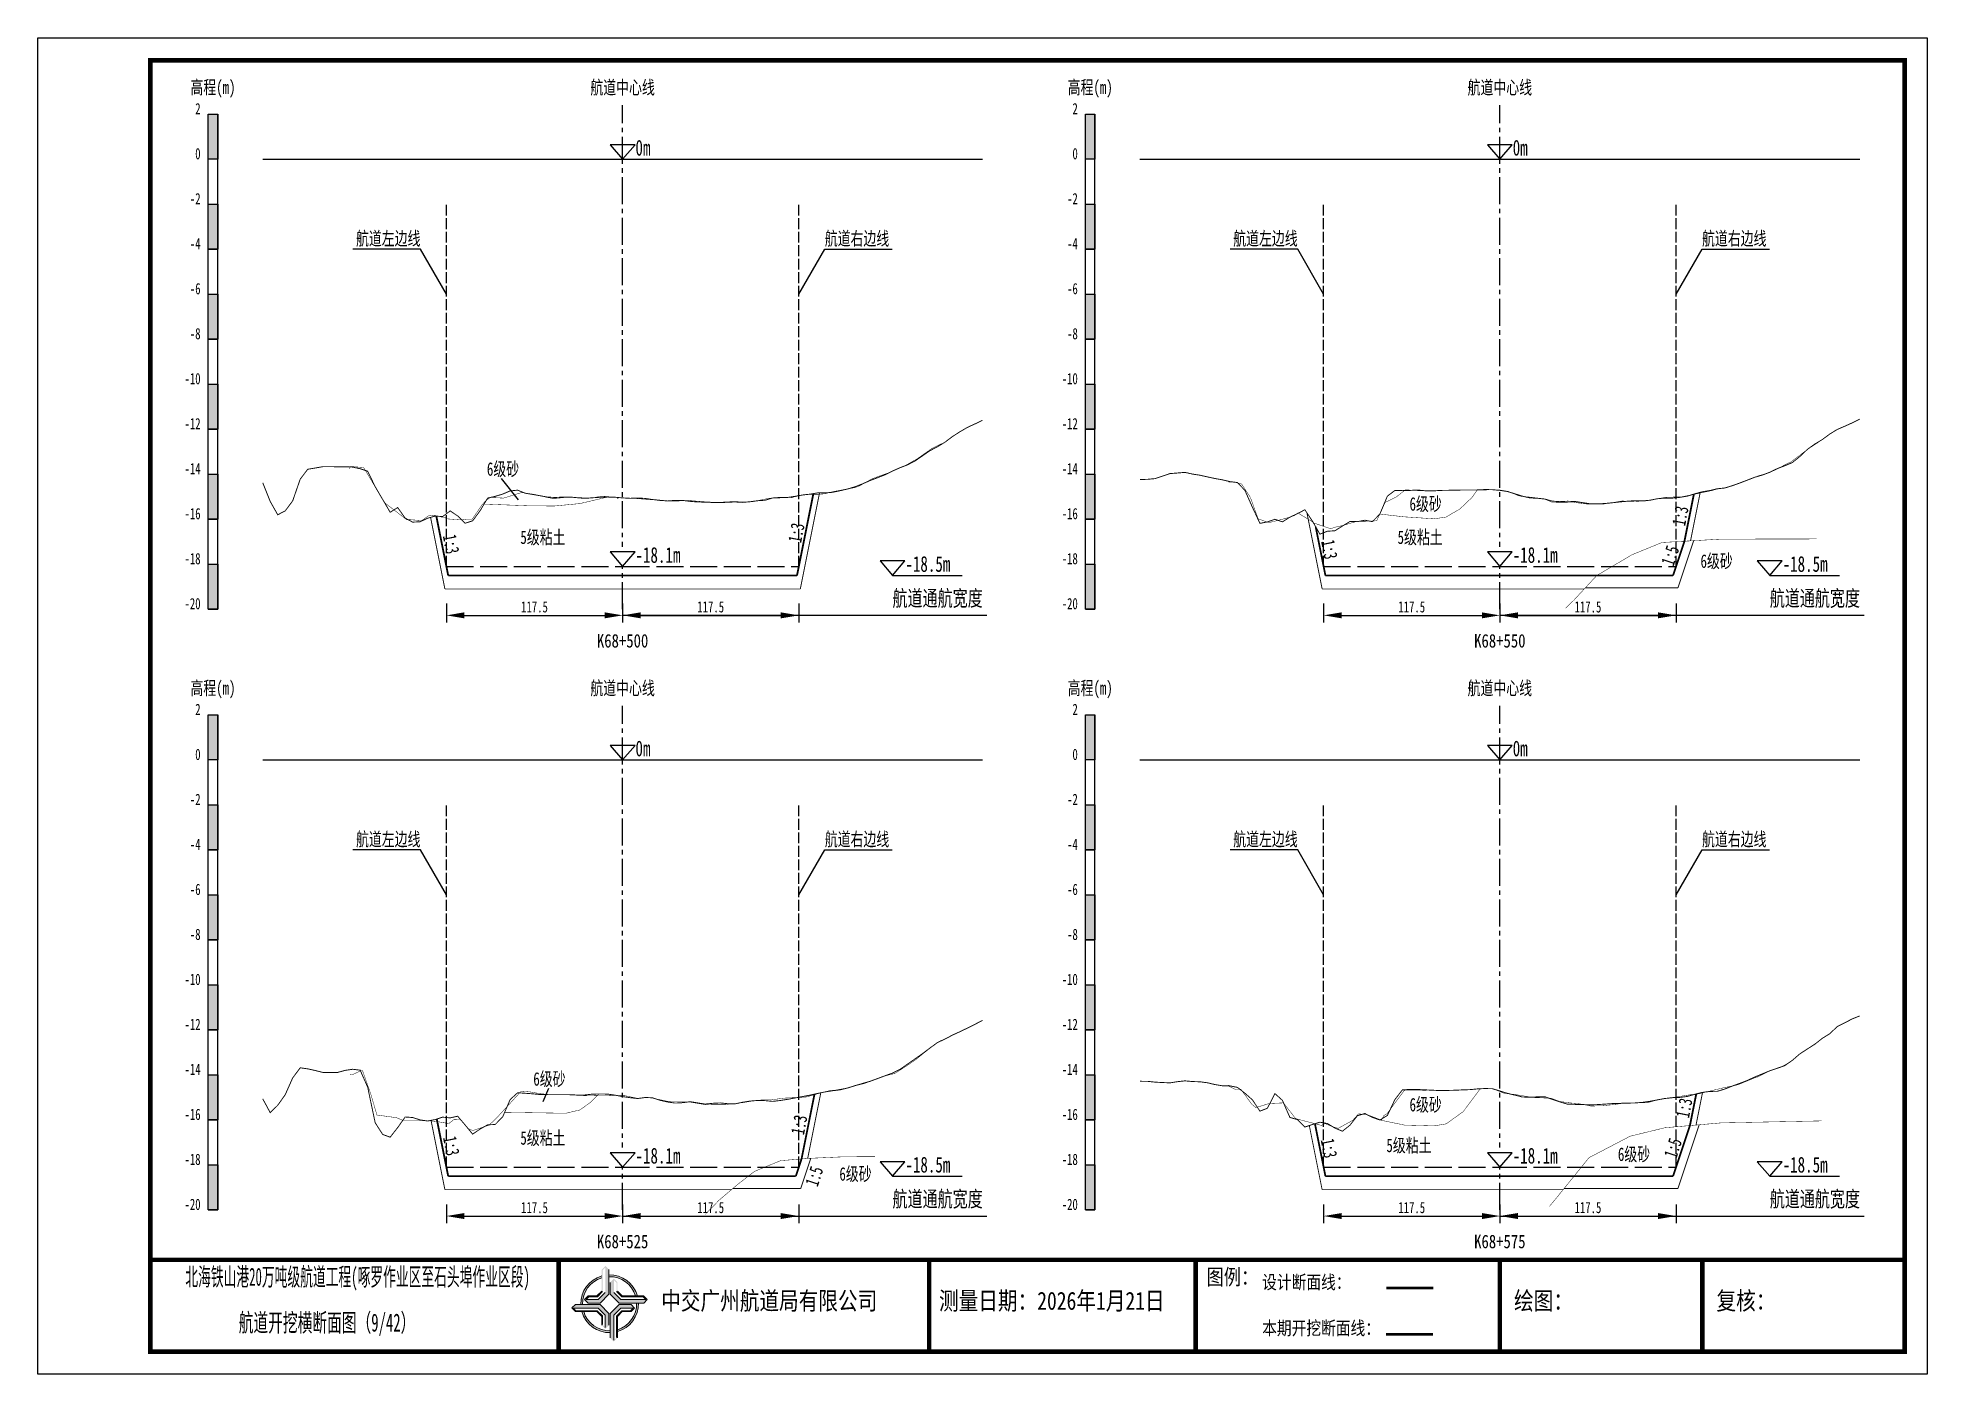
# Model space of a CAD drawing. Header units: millimetres. Extents: x 0 to 1680, y -8762 to 0.
# Drawn here: x 0 to 420, y -5197.5 to -4900.5 of the extents above; entities that cross this region are included whole.
import ezdxf
from ezdxf.enums import TextEntityAlignment as Align

# ---------------------------------------------------------------- set-up
doc = ezdxf.new("R2010")
doc.units = ezdxf.units.MM
for name, pattern in [('ACAD_ISO02W100', [15, 12, -3]), ('ACAD_ISO05W100', [33, 24, -3, 0, -3, 0, -3]), ('CENTER2', [1.125, 0.75, -0.125, 0.125, -0.125])]:
    doc.linetypes.add(name, pattern=pattern)
for name, color, linetype in [('0-桩号', 1, 'Continuous'), ('0-航道左右边线标注', 8, 'Continuous'), ('1-疏浚底高', 7, 'Continuous'), ('1-通航宽度', 7, 'Continuous'), ('1-通航底高', 7, 'Continuous'), ('202601', 5, 'Continuous'), ('DMX', 20, 'Continuous'), ('L1', 7, 'Continuous'), ('图幅外框线', 145, 'Continuous'), ('地质分层', 6, 'Continuous'), ('坡比', 1, 'Continuous'), ('尺寸标注', 1, 'Continuous'), ('开挖线', 4, 'Continuous'), ('标尺', 7, 'Continuous'), ('超挖线', 3, 'Continuous'), ('辅助框', 7, 'Continuous'), ('通航底面线', 7, 'ACAD_ISO02W100')]:
    doc.layers.add(name, color=color, linetype=linetype)
doc.styles.get("Standard").update_dxf_attribs({"font": 'arial.ttf'})
doc.styles.add('仿宋', font='仿宋_GB2312.ttf', dxfattribs={"width": 0.8})
doc.styles.add('仿宋GB2312', font='仿宋_GB2312.ttf', dxfattribs={"width": 0.7, "height": 2.5})
doc.styles.add('仿宋体', font='仿宋_GB2312.ttf', dxfattribs={"width": 0.8})
doc.dimstyles.new('2000', dxfattribs={"dimtxt": 3, "dimasz": 2.5, "dimexe": 1.25, "dimexo": 0.625, "dimtad": 1, "dimlfac": 2, "dimdsep": 46, "dimtxsty": 'Standard', "dimcen": 2.5, "dimadec": 0, "dimazin": 0, "dimtfac": 1, "dimtmove": 0, "dimatfit": 3, "dimfxl": 0, "dimarcsym": 0})

msp = doc.modelspace()

# ---------------------------------------------------------------- texts
at = {"layer": '0-航道左右边线标注', "style": '仿宋', "width": 0.7}
for p in [(85.05983064194372, -4947.499999999984), (280.0598306419438, -4947.499999999984), (85.05983064164242, -5080.999999999984), (280.0598306419438, -5080.999999999984)]:
    msp.add_text('航道左边线', height=3, dxfattribs=at).set_placement(p, align=Align.BOTTOM_RIGHT)
for p in [(174.9401693584964, -4947.500000000016), (369.9401693598044, -4947.500000000016), (174.9401693581144, -5081.000000000016), (369.9401693581144, -5081.000000000016)]:
    msp.add_text('航道右边线', height=3, dxfattribs=at).set_placement(p, align=Align.BOTTOM_LEFT)
at = {"layer": '1-通航宽度', "style": '仿宋', "width": 0.7}
for p in [(190, -5027.85), (385, -5027.85), (190, -5161.35), (385, -5161.35)]:
    msp.add_text('航道通航宽度', height=3.5, dxfattribs=at).set_placement(p, align=Align.BOTTOM_LEFT)
at = {"layer": 'L1', "style": '仿宋', "width": 0.7}
for p in [(129.9999999999994, -4911.52892156085), (324.9999999999994, -4911.52892156085), (129.9999999999994, -5045.028921559919), (324.9999999999994, -5045.028921559919)]:
    msp.add_text('航道中心线', height=3, dxfattribs=at).set_placement(p, align=Align.MIDDLE_CENTER)
for p in [(132.8561237953248, -4926.679669429315), (327.8561237953248, -4926.679669429315), (132.8561237953248, -5060.179669428384), (327.8561237953248, -5060.179669428384)]:
    msp.add_text('0m ', height=3.5, dxfattribs=at).set_placement(p)
at = {"layer": '地质分层', "linetype": 'Continuous', "style": '仿宋GB2312', "width": 0.7}
for s, p in [('6级砂', (103.4139850282755, -4996.326401492366)), ('6级砂', (308.5075797542905, -5004.087465864428)), ('5级粘土', (112.2840894488751, -5011.487815365856)), ('5级粘土', (307.2840894491766, -5011.487815365856)), ('6级砂', (373.1881692078333, -5016.794004405712)), ('6级砂', (113.726976410772, -5131.877713980746)), ('6级砂', (308.5075797547876, -5137.587465864428)), ('5级粘土', (112.2840894488751, -5144.987815365856)), ('5级粘土', (304.7965144169195, -5146.641987736344)), ('6级砂', (354.8239269230326, -5148.603767022643)), ('6级砂', (181.7702855543248, -5152.98522573887))]:
    msp.add_text(s, height=3, dxfattribs=at).set_placement(p, align=Align.MIDDLE_CENTER)
at = {"layer": '坡比', "style": '仿宋体', "width": 0.7}
for s, rotation, p in [('1:3', 79, (365.1268703673352, -5006.749474073467)), ('1:3', 79, (168.6257258286498, -5010.50666516573)), ('1:3', 281, (91.87564340258453, -5013.013511319483)), ('1:3', 281, (287.1136145567206, -5014.203367088656)), ('1:5', 72, (362.8730984037249, -5015.556149467921)), ('1:3', 79, (365.9933835624472, -5138.33751671249)), ('1:3', 79, (169.2567628411236, -5142.072122568225)), ('1:3', 281, (91.92387417181529, -5146.754665165637)), ('1:5', 72, (363.4782484041611, -5147.240699468067)), ('1:3', 281, (287.0276645571985, -5147.27361708856)), ('1:5', 72, (172.6039130978321, -5153.512851568011))]:
    msp.add_text(s, height=3, rotation=rotation, dxfattribs=at).set_placement(p, align=Align.MIDDLE)
at = {"layer": '辅助框', "color": 7, "style": '仿宋GB2312'}
for s, width, p in [('北海铁山港20万吨级航道工程(啄罗作业区至石头埠作业区段)', 0.52, (71.09226410041961, -5175.84125590487)), ('         航道开挖横断面图（9/42）', 0.6, (56.94663041044745, -5186.028455383558))]:
    msp.add_text(s, height=4, dxfattribs=dict(at, width=width)).set_placement(p, align=Align.MIDDLE_CENTER)
at = {"layer": '辅助框', "insert": (259.8269339597709, -5174.131954133956), "char_height": 3.5, "width": 20.65205776894732, "attachment_point": 1, "style": '仿宋'}
msp.add_mtext('{\\C3;图例：}', dxfattribs=at)
at = {"layer": '辅助框', "lineweight": 0, "char_height": 4, "width": 115.8863471220259, "attachment_point": 1}
for s, insert in [('{\\fKaiTi|b0|i0|c134|p49;\\W0.8;中交广州航道局有限公司}', (138.5828873357699, -5179.182042507085)), ('{\\fKaiTi|b0|i0|c134|p49;\\W0.8;测量日期：2026年1月21日}', (200.328427526763, -5179.182042507085)), ('{\\fKaiTi|b0|i0|c134|p49;\\W0.8;绘图：}', (328.155093369867, -5179.182042507085)), ('{\\fKaiTi|b0|i0|c134|p49;\\W0.8;复核：}', (373.155093369867, -5179.182042507085))]:
    msp.add_mtext(s, dxfattribs=dict(at, insert=insert))
at = {"layer": '辅助框', "color": 7, "lineweight": 50, "insert": (272.1653762107811, -5175.551345709999), "char_height": 3, "width": 26.24716962347821, "attachment_point": 1, "style": '仿宋'}
msp.add_mtext('设计断面线：', dxfattribs=at)
at = {"layer": '辅助框', "color": 1, "insert": (272.1653762107811, -5185.760362698303), "char_height": 3, "width": 26.24716962347821, "attachment_point": 1, "style": '仿宋'}
msp.add_mtext('本期开挖断面线：', dxfattribs=at)

# ---------------------------------------------------------------- blocks, each defined once
blk = doc.blocks.new('标尺')
at = {"layer": '标尺', "linetype": 'Continuous'}
for points in [[(-2.116669999959413, 100), (0, 100), (0, 90), (-2.116669999959413, 90)], [(-2.116669999959413, 80), (0, 80), (0, 70), (-2.116669999959413, 70)], [(-2.116669999959413, 60), (0, 60), (0, 50), (-2.116669999959413, 50)], [(-2.116669999959413, 40), (0, 40), (0, 30), (-2.116669999959413, 30)], [(-2.116669999959413, 20), (0, 20), (0, 10), (-2.116669999959413, 10)], [(-2.116669999959413, 0), (0, 0), (0, -10), (-2.116669999959413, -10)]]:
    blk.add_hatch(color=256, dxfattribs=at).paths.add_polyline_path(points)
for p, q in [((-2.116669999959413, -10), (-2.116669999959413, 100)), ((0, -10), (0, 100)), ((-2.116669999959413, 80), (0, 80)), ((-2.116669999959413, 70), (0, 70)), ((-2.116669999959413, 60), (0, 60)), ((-2.116669999959413, 50), (0, 50)), ((-2.116669999959413, 40), (0, 40)), ((-2.116669999959413, 30), (0, 30)), ((-2.116669999959413, 20), (0, 20)), ((-2.116669999959413, 10), (0, 10)), ((-2.116669999959413, 0), (0, 0)), ((-2.116669999959413, -10), (0, -10))]:
    blk.add_line(p, q, dxfattribs=at)
at = {"layer": '标尺'}
for points in [[(-2.116669999959413, 100), (0, 100), (0, 90), (-2.116669999959413, 90)], [(-2.116669999959413, 100), (0, 100), (0, 90), (-2.116669999959413, 90)], [(-2.116669999959413, 80), (0, 80), (0, 70), (-2.116669999959413, 70)], [(-2.116669999959413, 80), (0, 80), (0, 70), (-2.116669999959413, 70)], [(-2.116669999959413, 60), (0, 60), (0, 50), (-2.116669999959413, 50)], [(-2.116669999959413, 60), (0, 60), (0, 50), (-2.116669999959413, 50)], [(-2.116669999959413, 40), (0, 40), (0, 30), (-2.116669999959413, 30)], [(-2.116669999959413, 40), (0, 40), (0, 30), (-2.116669999959413, 30)], [(-2.116669999959413, 20), (0, 20), (0, 10), (-2.116669999959413, 10)], [(-2.116669999959413, 20), (0, 20), (0, 10), (-2.116669999959413, 10)], [(-2.116669999959413, 0), (0, 0), (0, -10), (-2.116669999959413, -10)], [(-2.116669999959413, 0), (0, 0), (0, -10), (-2.116669999959413, -10)]]:
    blk.add_lwpolyline(points, close=True, dxfattribs=at)
at = {"layer": '标尺', "style": '仿宋GB2312', "width": 0.7}
blk.add_text('高程(m)', height=3, dxfattribs=at).set_placement((-1.058334999950603, 106.0000000009313), align=Align.MIDDLE_CENTER)
for s, p in [('2', (-3.816669999971054, 100)), ('0', (-3.816669999971054, 90)), ('-2', (-3.816669999971054, 80)), ('-4', (-3.816669999971054, 70)), ('-6', (-3.816669999971054, 60)), ('-8', (-3.816669999971054, 50)), ('-10', (-3.816669999971054, 40)), ('-12', (-3.816669999971054, 30)), ('-14', (-3.816669999971054, 20)), ('-16', (-3.816669999971054, 10)), ('-18', (-3.816669999971054, 0)), ('-20', (-3.816669999971054, -10))]:
    blk.add_text(s, height=2.5, dxfattribs=at).set_placement(p, align=Align.RIGHT)
blk = doc.blocks.new('*D205')
at = {"layer": 'Defpoints', "color": 0, "ltscale": 0.5}
for p in [(90.8333333338109, -5018), (130, -5018), (130, -5028.853706656188)]:
    blk.add_point(p, dxfattribs=at)
at = {"layer": '尺寸标注', "color": 0, "lineweight": -2, "ltscale": 0.5}
for p, q in [((90.8333333338109, -5026.25), (90.8333333338109, -5030.453706656188)), ((130, -5026.25), (130, -5030.453706656188)), ((94.8333333338109, -5028.853706656188), (126, -5028.853706656188))]:
    blk.add_line(p, q, dxfattribs=at)
at = {"layer": '尺寸标注', "color": 0, "ltscale": 0.5}
for points in [[(94.8333333338109, -5028.187039989521), (94.8333333338109, -5029.520373322855), (90.8333333338109, -5028.853706656188)], [(126, -5028.187039989521), (126, -5029.520373322855), (130, -5028.853706656188)]]:
    blk.add_solid(points, dxfattribs=at)
at = {"layer": '尺寸标注', "color": 0, "ltscale": 0.5, "insert": (110.4166666669055, -5026.978706656188), "char_height": 2.5, "attachment_point": 5, "style": '仿宋GB2312'}
blk.add_mtext('117.5', dxfattribs=at)
blk = doc.blocks.new('*D206')
at = {"layer": 'Defpoints', "color": 0, "ltscale": 0.5}
for p in [(90.8333333335096, -5151.5), (130, -5151.5), (130, -5162.353676488895)]:
    blk.add_point(p, dxfattribs=at)
at = {"layer": '尺寸标注', "color": 0, "lineweight": -2, "ltscale": 0.5}
for p, q in [((90.8333333335096, -5159.75), (90.8333333335096, -5163.953676488895)), ((130, -5159.75), (130, -5163.953676488895)), ((94.8333333335096, -5162.353676488895), (126, -5162.353676488895))]:
    blk.add_line(p, q, dxfattribs=at)
at = {"layer": '尺寸标注', "color": 0, "ltscale": 0.5}
for points in [[(94.8333333335096, -5161.687009822228), (94.8333333335096, -5163.020343155562), (90.8333333335096, -5162.353676488895)], [(126, -5161.687009822228), (126, -5163.020343155562), (130, -5162.353676488895)]]:
    blk.add_solid(points, dxfattribs=at)
at = {"layer": '尺寸标注', "color": 0, "ltscale": 0.5, "insert": (110.4166666667548, -5160.478676488895), "char_height": 2.5, "attachment_point": 5, "style": '仿宋GB2312'}
blk.add_mtext('117.5', dxfattribs=at)
blk = doc.blocks.new('*D207')
at = {"layer": 'Defpoints', "color": 0, "ltscale": 0.5}
for p in [(285.833333333811, -5018), (325, -5018), (325, -5028.85343910147)]:
    blk.add_point(p, dxfattribs=at)
at = {"layer": '尺寸标注', "color": 0, "lineweight": -2, "ltscale": 0.5}
for p, q in [((285.833333333811, -5026.25), (285.833333333811, -5030.45343910147)), ((325, -5026.25), (325, -5030.45343910147)), ((289.833333333811, -5028.85343910147), (321, -5028.85343910147))]:
    blk.add_line(p, q, dxfattribs=at)
at = {"layer": '尺寸标注', "color": 0, "ltscale": 0.5}
for points in [[(289.833333333811, -5028.186772434803), (289.833333333811, -5029.520105768137), (285.833333333811, -5028.85343910147)], [(321, -5028.186772434803), (321, -5029.520105768137), (325, -5028.85343910147)]]:
    blk.add_solid(points, dxfattribs=at)
at = {"layer": '尺寸标注', "color": 0, "ltscale": 0.5, "insert": (305.4166666669055, -5026.97843910147), "char_height": 2.5, "attachment_point": 5, "style": '仿宋GB2312'}
blk.add_mtext('117.5', dxfattribs=at)
blk = doc.blocks.new('*D208')
at = {"layer": 'Defpoints', "color": 0, "ltscale": 0.5}
for p in [(285.833333333811, -5151.5), (325, -5151.5), (325, -5162.35340888012)]:
    blk.add_point(p, dxfattribs=at)
at = {"layer": '尺寸标注', "color": 0, "lineweight": -2, "ltscale": 0.5}
for p, q in [((285.833333333811, -5159.75), (285.833333333811, -5163.95340888012)), ((325, -5159.75), (325, -5163.95340888012)), ((289.833333333811, -5162.35340888012), (321, -5162.35340888012))]:
    blk.add_line(p, q, dxfattribs=at)
at = {"layer": '尺寸标注', "color": 0, "ltscale": 0.5}
for points in [[(289.833333333811, -5161.686742213453), (289.833333333811, -5163.020075546787), (285.833333333811, -5162.35340888012)], [(321, -5161.686742213453), (321, -5163.020075546787), (325, -5162.35340888012)]]:
    blk.add_solid(points, dxfattribs=at)
at = {"layer": '尺寸标注', "color": 0, "ltscale": 0.5, "insert": (305.4166666669055, -5160.47840888012), "char_height": 2.5, "attachment_point": 5, "style": '仿宋GB2312'}
blk.add_mtext('117.5', dxfattribs=at)
blk = doc.blocks.new('*D146')
at = {"layer": 'Defpoints', "color": 0, "ltscale": 0.5}
for p in [(130, -5018), (169.166666666571, -5018), (169.166666666571, -5028.853652934993)]:
    blk.add_point(p, dxfattribs=at)
at = {"layer": '尺寸标注', "color": 0, "lineweight": -2, "ltscale": 0.5}
for p, q in [((130, -5026.25), (130, -5030.453652934993)), ((169.166666666571, -5026.25), (169.166666666571, -5030.453652934993)), ((134, -5028.853652934993), (165.166666666571, -5028.853652934993))]:
    blk.add_line(p, q, dxfattribs=at)
at = {"layer": '尺寸标注', "color": 0, "ltscale": 0.5}
for points in [[(134, -5028.186986268326), (134, -5029.52031960166), (130, -5028.853652934993)], [(165.166666666571, -5028.186986268326), (165.166666666571, -5029.52031960166), (169.166666666571, -5028.853652934993)]]:
    blk.add_solid(points, dxfattribs=at)
at = {"layer": '尺寸标注', "color": 0, "ltscale": 0.5, "insert": (149.5833333332855, -5026.978652934993), "char_height": 2.5, "attachment_point": 5, "style": '仿宋GB2312'}
blk.add_mtext('117.5', dxfattribs=at)
blk = doc.blocks.new('*D147')
at = {"layer": 'Defpoints', "color": 0, "ltscale": 0.5}
for p in [(130, -5151.5), (169.166666666189, -5151.5), (169.166666666189, -5162.353622756846)]:
    blk.add_point(p, dxfattribs=at)
at = {"layer": '尺寸标注', "color": 0, "lineweight": -2, "ltscale": 0.5}
for p, q in [((130, -5159.75), (130, -5163.953622756846)), ((169.166666666189, -5159.75), (169.166666666189, -5163.953622756846)), ((134, -5162.353622756846), (165.166666666189, -5162.353622756846))]:
    blk.add_line(p, q, dxfattribs=at)
at = {"layer": '尺寸标注', "color": 0, "ltscale": 0.5}
for points in [[(134, -5161.686956090179), (134, -5163.020289423513), (130, -5162.353622756846)], [(165.166666666189, -5161.686956090179), (165.166666666189, -5163.020289423513), (169.166666666189, -5162.353622756846)]]:
    blk.add_solid(points, dxfattribs=at)
at = {"layer": '尺寸标注', "color": 0, "ltscale": 0.5, "insert": (149.5833333330945, -5160.478622756846), "char_height": 2.5, "attachment_point": 5, "style": '仿宋GB2312'}
blk.add_mtext('117.5', dxfattribs=at)
blk = doc.blocks.new('*D148')
at = {"layer": 'Defpoints', "color": 0, "ltscale": 0.5}
for p in [(325, -5018), (364.166666667879, -5018), (364.166666667879, -5028.853385334158)]:
    blk.add_point(p, dxfattribs=at)
at = {"layer": '尺寸标注', "color": 0, "lineweight": -2, "ltscale": 0.5}
for p, q in [((325, -5026.25), (325, -5030.453385334158)), ((364.166666667879, -5026.25), (364.166666667879, -5030.453385334158)), ((329, -5028.853385334158), (360.166666667879, -5028.853385334158))]:
    blk.add_line(p, q, dxfattribs=at)
at = {"layer": '尺寸标注', "color": 0, "ltscale": 0.5}
for points in [[(329, -5028.186718667491), (329, -5029.520052000825), (325, -5028.853385334158)], [(360.166666667879, -5028.186718667491), (360.166666667879, -5029.520052000825), (364.166666667879, -5028.853385334158)]]:
    blk.add_solid(points, dxfattribs=at)
at = {"layer": '尺寸标注', "color": 0, "ltscale": 0.5, "insert": (344.5833333339395, -5026.978385334158), "char_height": 2.5, "attachment_point": 5, "style": '仿宋GB2312'}
blk.add_mtext('117.5', dxfattribs=at)
blk = doc.blocks.new('*D149')
at = {"layer": 'Defpoints', "color": 0, "ltscale": 0.5}
for p in [(325, -5151.5), (364.166666666189, -5151.5), (364.166666666189, -5162.353355101945)]:
    blk.add_point(p, dxfattribs=at)
at = {"layer": '尺寸标注', "color": 0, "lineweight": -2, "ltscale": 0.5}
for p, q in [((325, -5159.75), (325, -5163.953355101945)), ((364.166666666189, -5159.75), (364.166666666189, -5163.953355101945)), ((329, -5162.353355101945), (360.166666666189, -5162.353355101945))]:
    blk.add_line(p, q, dxfattribs=at)
at = {"layer": '尺寸标注', "color": 0, "ltscale": 0.5}
for points in [[(329, -5161.686688435278), (329, -5163.020021768612), (325, -5162.353355101945)], [(360.166666666189, -5161.686688435278), (360.166666666189, -5163.020021768612), (364.166666666189, -5162.353355101945)]]:
    blk.add_solid(points, dxfattribs=at)
at = {"layer": '尺寸标注', "color": 0, "ltscale": 0.5, "insert": (344.5833333330945, -5160.478355101945), "char_height": 2.5, "attachment_point": 5, "style": '仿宋GB2312'}
blk.add_mtext('117.5', dxfattribs=at)
blk = doc.blocks.new('通航底高')
at = {"layer": '1-通航底高'}
for p, q in [((-2.762494692986365, 3.232132659759372), (5.923793651163578e-06, 6.932765245437622e-06)), ((2.762506540631875, 3.232132659759372), (-2.762494692986365, 3.232132659759372)), ((5.923793651163578e-06, 6.932765245437622e-06), (2.762506540631875, 3.232132659759372))]:
    blk.add_line(p, q, dxfattribs=at)
at = {"layer": '1-通航底高', "style": '仿宋', "width": 0.7}
blk.add_attdef('通航底高', (2.856129719933961, 0.8203305718488991), '', height=3.5, dxfattribs=at)
blk = doc.blocks.new('疏浚底高')
at = {"layer": '1-疏浚底高'}
for p, q in [((-2.762500616780017, 3.232125726994127), (0, 0)), ((2.762500616838224, 3.232125726994127), (-2.762500616780017, 3.232125726994127)), ((0, 0), (2.762500616838224, 3.232125726994127)), ((-5.923793651163578e-06, -6.932765245437622e-06), (15.51466270413067, -6.932765245437622e-06))]:
    blk.add_line(p, q, dxfattribs=at)
at = {"layer": '1-疏浚底高', "style": '仿宋', "width": 0.7}
blk.add_attdef('疏浚底高', (2.856123796140309, 0.8203236390836537), '', height=3.5, dxfattribs=at)

# ---------------------------------------------------------------- hatches: boundary and pattern name
at = {"layer": '辅助框'}
h = msp.add_hatch(color=5, dxfattribs=at)
h.paths.add_polyline_path([(126.9546421006708, -5174.245531914723), (126.1757059281855, -5173.467633330833), (125.3669512681751, -5174.276153838646), (125.3669512681751, -5179.036597661984), (124.2904413530021, -5180.112023077023), (122.3438002488701, -5180.112023077023), (121.5476570176868, -5180.907358599197), (122.3430715379505, -5181.699178399098), (124.9786409013359, -5181.699178399098), (126.9546421006708, -5179.723855132592)])
h.paths.add_polyline_path([(126.145487837383, -5179.335033672583), (124.5901777513115, -5180.890380010616), (121.864565205553, -5180.890380010616), (122.4652603746145, -5180.292388775122), (124.4098916063099, -5180.292388775122), (125.5465556779592, -5179.124466802608), (125.5465556779592, -5174.365021880639), (126.145487837383, -5173.767331255448)], flags=16)
h = msp.add_hatch(color=5, dxfattribs=at)
edge = h.paths.add_edge_path()
edge.add_ellipse((127.1048981645195, -5181.849361724388), major_axis=(-6.017077195920141, 1.733884546287947e-06), ratio=0.9999999825377229, start_angle=-73.21171767175571, end_angle=1.446762146054482, ccw=False)
edge.add_line((125.3669512681751, -5176.088740435135), (125.3669512681751, -5175.667564622652))
edge.add_ellipse((127.1048981645195, -5181.849361724388), major_axis=(-6.421454345493813, 3.783831980513644e-06), ratio=0.9999999825377264, start_angle=-74.29719975771904, end_angle=1.35689506309039)
edge.add_line((120.6852443925528, -5182.001418438208), (121.0897390788882, -5182.001279625189))
edge = h.paths.add_edge_path()
edge.add_ellipse((127.1048981645195, -5181.849361724388), major_axis=(-6.017077195920906, 2.624791690933952e-07), ratio=0.9999999825377339, start_angle=196.7802887631043, end_angle=271.43091869106274, ccw=False)
edge.add_line((132.8657615312128, -5180.112217217457), (133.2869208646505, -5180.112217217457))
edge.add_ellipse((127.1048981645195, -5181.849361724388), major_axis=(-6.42145434549481, 2.055023733972632e-07), ratio=0.9999999825377471, start_angle=195.6953323995753, end_angle=271.3407921785149)
edge.add_line((126.9546421006708, -5175.429665483964), (126.9546421006708, -5175.834160818589))
edge = h.paths.add_edge_path()
edge.add_ellipse((127.1048981645195, -5181.849361724388), major_axis=(-6.421454345494847, 2.398647111377442e-07), ratio=0.9999999825377328, start_angle=105.7065267224622, end_angle=181.3336320078198)
edge.add_line((133.5246130754142, -5181.699907793533), (133.1201189922183, -5181.699907793533))
edge.add_ellipse((127.1048981645195, -5181.849361724388), major_axis=(-6.017077195920033, 3.038804149501319e-06), ratio=0.9999999825377467, start_angle=106.79232762585761, end_angle=181.4233031416354, ccw=False)
edge.add_line((128.843250538805, -5187.609860479367), (128.843250538805, -5188.031044626963))
edge = h.paths.add_edge_path()
edge.add_ellipse((127.1048981645195, -5181.849361724388), major_axis=(6.017077195919978, 2.129043967020969e-06), ratio=0.9999999825377341, start_angle=196.8039056354283, end_angle=271.4347580706571, ccw=False)
edge.add_line((121.3447520372061, -5183.588882915747), (120.92358451263, -5183.589027449381))
edge.add_ellipse((127.1048981645195, -5181.849361724388), major_axis=(6.421454345494965, 1.010893226884053e-06), ratio=0.9999999825377122, start_angle=195.7186902341801, end_angle=271.3444001294426)
edge.add_line((127.2555596849112, -5188.269048223508), (127.2555596849112, -5187.864552247775))
h = msp.add_hatch(color=5, dxfattribs=at)
h.paths.add_polyline_path([(129.2303930924921, -5181.699907793533), (134.7087164384513, -5181.699907793533), (135.486614979723, -5180.920971685421), (134.6780945359855, -5180.112217217457), (129.9176505204825, -5180.112217217457), (128.84222514818, -5179.03570710994), (128.84222514818, -5177.089066240799), (128.0468895402639, -5176.292922881616), (127.2550698900013, -5177.088337358963), (127.2550698900013, -5179.723906744015)])
h.paths.add_polyline_path([(128.0638683000295, -5179.335443487179), (128.0638683000295, -5176.609831133377), (128.6618594285636, -5177.2105261531), (128.6618594285636, -5179.155157427323), (129.8297815507441, -5180.291821563255), (134.5892263871818, -5180.291821563255), (135.1869169908254, -5180.890753594411), (129.6192146592824, -5180.890753594411)], flags=16)
h = msp.add_hatch(color=5, dxfattribs=at)
h.paths.add_polyline_path([(124.9782503556995, -5181.99994512273), (119.4999273301749, -5182.00182517649), (118.7222961381464, -5182.781028228294), (119.5310940782218, -5183.589505327714), (124.2915378373651, -5183.587871709836), (125.3673325639455, -5184.664012334835), (125.3680006059198, -5186.610653374684), (126.1636093950062, -5187.40652363826), (126.9551560136466, -5186.610837432396), (126.9542515550344, -5183.975268389237)])
h.paths.add_polyline_path([(126.1455864884941, -5184.36400901438), (126.1465218583731, -5187.089621367943), (125.5483246263056, -5186.489131426346), (125.5476572892754, -5184.544500322831), (124.3793451341181, -5183.408237114918), (119.6199005754082, -5183.409870391381), (119.0220044663935, -5182.811143438351), (124.5897064988701, -5182.809232793819)], flags=16)
h = msp.add_hatch(color=5, dxfattribs=at)
h.paths.add_polyline_path([(129.2315609056144, -5181.999116607201), (127.2555596849112, -5183.974439873708), (127.2555596849112, -5189.452763262284), (128.0344958787648, -5190.230661675465), (128.843250538805, -5189.422141167653), (128.843250538805, -5184.661697344315), (129.9197604539482, -5183.586271929276), (131.8664015580802, -5183.586271929276), (132.662544767925, -5182.790936407101), (131.8671302476613, -5181.999116607201)])
h.paths.add_polyline_path([(129.6200240770071, -5182.807915166866), (132.3456365800588, -5182.807915166866), (131.7449414323358, -5183.405906231177), (129.800310179302, -5183.405906231177), (128.6636461076527, -5184.57382820369), (128.6636461076527, -5189.333273125661), (128.0647139695673, -5189.930963750851), (128.0647139695673, -5184.363261333716)], flags=16)

# ---------------------------------------------------------------- linework, layer by layer
at = {"layer": '0-航道左右边线标注', "linetype": 'ACAD_ISO02W100', "ltscale": 0.2}
for points in [[(90.83333333381051, -5018), (90.83333333381051, -4937.5)], [(169.1666666665715, -5018), (169.1666666665715, -4937.5)], [(285.833333333811, -5018), (285.833333333811, -4937.5)], [(364.1666666678789, -5018), (364.1666666678789, -4937.5)], [(90.83333333350947, -5151.5), (90.83333333350947, -5071)], [(169.1666666661886, -5151.5), (169.1666666661886, -5071)], [(285.833333333811, -5151.5), (285.833333333811, -5071)], [(364.166666666189, -5151.5), (364.166666666189, -5071)]]:
    msp.add_lwpolyline(points, dxfattribs=at)
at = {"layer": '0-航道左右边线标注'}
for points in [[(90.8333333338109, -4957.5), (85.05983064194372, -4947.499999999984), (70.05983064194372, -4947.49999999994)], [(169.166666666571, -4957.5), (174.9401693584964, -4947.500000000016), (189.9401693584964, -4947.50000000006)], [(285.833333333811, -4957.5), (280.0598306419438, -4947.499999999984), (265.0598306419438, -4947.49999999994)], [(364.166666667879, -4957.5), (369.9401693598044, -4947.500000000016), (384.9401693598044, -4947.50000000006)], [(90.8333333335096, -5091), (85.05983064164242, -5080.999999999984), (70.05983064164242, -5080.99999999994)], [(169.166666666189, -5091), (174.9401693581144, -5081.000000000016), (189.9401693581144, -5081.00000000006)], [(285.833333333811, -5091), (280.0598306419438, -5080.999999999984), (265.0598306419438, -5080.99999999994)], [(364.166666666189, -5091), (369.9401693581144, -5081.000000000016), (384.9401693581144, -5081.00000000006)]]:
    msp.add_lwpolyline(points, dxfattribs=at)
at = {"layer": '1-通航宽度'}
for points in [[(130, -5028.85), (211, -5028.85)], [(325, -5028.85), (406, -5028.85)], [(130, -5162.35), (211, -5162.35)], [(325, -5162.35), (406, -5162.35)]]:
    msp.add_lwpolyline(points, dxfattribs=at)
at = {"layer": '202601', "color": 1, "linetype": 'Continuous', "const_width": 0.1}
for points in [[(69.2729999999994, -4996.299999999767), (69.47655555555542, -4995.749998092417), (72.3198888888884, -4995.999999046094), (72.47322222222141, -4996.050000190502), (77.0932222222214, -5003.850002288585), (77.1065555555554, -5003.850002288585), (77.1165555555554, -5003.850002288585), (77.2598888888884, -5003.949999809032), (82.0765555555554, -5007.650003432996), (82.4298888888884, -5007.600002288585), (82.8665555555554, -5007.600002288585), (85.3465555555554, -5007.799997329479), (86.84322222222141, -5006.750001907117), (88.01655555555541, -5006.599998473888), (89.71988888888839, -5006.999998092417), (90.40655555555541, -5007.049999236829), (90.86655555555541, -5007.39999771095), (94.1332222222214, -5007.650003432996), (95.15322222222142, -5007.499999999767), (96.5498888888884, -5007.499999999767), (98.8165555555554, -5004.200000762706), (99.7165555555554, -5003.249998092417), (100.6365555555554, -5002.649998664623), (103.5132222222214, -5002.800002097852), (107.0998888888884, -5001.700000762705), (107.5632222222214, -5001.550002097852), (110.5832222222214, -5001.999998092417), (113.2298888888884, -5002.649998664623), (114.3365555555554, -5002.849998473888), (115.2132222222214, -5002.849998473888), (117.2765555555554, -5002.649998664623), (118.3065555555554, -5002.649998664623), (120.6532222222214, -5002.699999809032), (123.0032222222214, -5002.800002097852), (124.3565555555554, -5002.550001144176), (125.4465555555554, -5002.350001334911), (128.6898888888884, -5002.649998664623), (128.8598888888884, -5002.899999618297), (129.1898888888884, -5002.699999809032), (132.9398888888884, -5002.899999618297), (133.7432222222214, -5002.950000762705), (136.9765555555554, -5003.200001716381), (138.6365555555554, -5003.400001525646), (139.8865555555554, -5003.449997901685), (141.8132222222214, -5003.449997901685), (143.6798888888884, -5003.400001525646), (144.9565555555554, -5003.350000381238), (148.0998888888884, -5003.600001334911), (149.9298888888884, -5003.699998855358), (151.4932222222214, -5003.749999999767), (151.8998888888884, -5003.699998855358), (154.8465555555554, -5003.550000190502), (156.5232222222214, -5003.64999771095), (158.7265555555554, -5003.64999771095), (160.2632222222214, -5003.299999236829), (162.2365555555554, -5002.899999618297), (164.8365555555554, -5002.600002288584), (166.7532222222214, -5002.600002288584), (167.5498888888884, -5002.699999809032), (168.0698888888884, -5002.550001144176), (170.7898888888884, -5001.950001716381), (173.4232222222214, -5001.950001716381), (174.8865555555554, -5001.849999427561), (176.5698888888884, -5001.399998664623), (179.2132222222214, -5000.900001525645), (181.4398888888884, -5000.500001907117), (182.5365555555554, -5000.149998664623), (184.3265555555554, -4999.149999618298), (185.4532222222214, -4998.499999046094), (185.8932222222214, -4998.350000381238), (186.6765555555554, -4998.049998283153), (189.3332222222214, -4997.100000381236), (191.1132222222214, -4996.350002288584), (193.0498888888884, -4995.450000762706), (194.9665555555554, -4994.349999427561), (195.4165555555554, -4994.099998473888), (195.5698888888884, -4994.00000095344), (198.7465555555554, -4991.750001907117), (200.2032222222214, -4991.050000190502), (200.8365555555554, -4990.700001716381)], [(264.5170000001984, -4998.899999999999), (264.7898888890874, -4999.25000190735), (265.9298888890875, -4999.25000190735), (267.5898888890874, -4999.650001525878), (269.5532222224205, -5002.649998664856), (271.2698888890874, -5007.399997711183), (273.6365555557545, -5008.24999809265), (275.7032222224204, -5007.749996185303), (278.0898888890874, -5007.100000381471), (279.3965555557544, -5006.649999618531), (280.1098888890874, -5006.100001335144), (283.3398888890874, -5008.050003051757), (283.5532222224205, -5008.299999237061), (287.3598888890874, -5009.600000381471), (287.5765555557545, -5009.549999237061), (288.2198888890874, -5009.300003051758), (290.0332222224204, -5008.900003433228), (292.7165555557544, -5008.100004196167), (293.4265555557544, -5008.050003051757), (293.7265555557544, -5008.00000190735), (296.4565555557544, -5007.899999618529), (297.6165555557544, -5007.849998474121), (299.5132222224204, -5003.749999999999), (301.9865555557544, -5002.55000114441), (304.0032222224204, -5000.949997901917), (307.7032222224204, -5001.19999885559), (308.8998888890874, -5001.19999885559), (310.8432222224204, -5001.100001335144), (314.4332222224205, -5001.100001335144), (314.6232222224205, -5001.050000190735), (315.0498888890874, -5001.050000190735), (319.1598888890874, -5000.949997901917), (321.0565555557544, -5001.050000190735), (323.2832222224205, -5000.900001525879), (325.0798888890874, -5000.999999046327), (326.8332222224204, -5001.300001144409), (329.1232222224205, -5002.249999046327), (329.9265555557544, -5002.449998855591), (330.9865555557544, -5002.5), (333.5765555557545, -5002.800002098084), (335.0332222224205, -5003.049998283387), (336.5998888890874, -5003.699998855591), (338.4632222224204, -5003.749999999999), (338.9132222224205, -5003.749999999999), (339.7265555557544, -5003.749999999999), (341.0998888890874, -5003.649997711183), (342.2632222224204, -5003.850002288817), (344.3065555557544, -5004.099998474121), (346.2665555557545, -5004.149999618529), (347.9098888890874, -5004.149999618529), (351.5132222224204, -5003.550000190734), (352.1232222224205, -5003.449997901917), (352.4265555557544, -5003.449997901917), (354.7198888890874, -5003.550000190734), (357.3132222224204, -5003.449997901917), (358.8065555557544, -5003.200001716613), (360.7865555557544, -5002.800002098084), (362.1332222224204, -5002.600002288817), (364.0498888890875, -5002.55000114441), (365.4498888890874, -5002.5), (367.9932222224205, -5001.99999809265), (368.9698888890874, -5001.799998283386), (372.2232222224204, -5001.100001335144), (373.2632222224204, -5000.799999237061), (374.4165555557544, -5000.650000572205), (376.0765555557545, -5000.199999809264), (377.8632222224205, -4999.650001525878), (379.1265555557544, -4999.149999618529), (379.9665555557544, -4998.850002288817), (382.5698888890875, -4997.800002098084), (384.3698888890875, -4997.350001335144), (386.0032222224204, -4996.649999618529), (388.6565555557544, -4995.250000953673), (389.7298888890874, -4994.749999046327), (392.7598888890874, -4992.44999885559), (393.3432222224204, -4991.99999809265), (395.8132222224204, -4990.399999618529), (395.8365555557544, -4990.399999618529)], [(69.42999999999941, -5130.949999998838), (70.1298888888884, -5130.85000133398), (71.9098888888884, -5130.000000952511), (72.1732222222214, -5130.000000952511), (73.9898888888884, -5135.149999617367), (75.38988888888841, -5139.899998663692), (79.7732222222214, -5140.499998091488), (81.1798888888884, -5141.100002287655), (82.7098888888884, -5141.100002287655), (85.99988888888839, -5141.150003432065), (87.24988888888839, -5141.200004576473), (89.0265555555554, -5141.399999617366), (91.36655555555541, -5141.799999235898), (92.5665555555554, -5140.85000133398), (93.8998888888884, -5140.899997710019), (95.6365555555554, -5142.899995802669), (96.68988888888839, -5143.349996565609), (100.1732222222214, -5142.199998854427), (101.1465555555554, -5141.399999617366), (101.9032222222214, -5140.650001524716), (107.4665555555554, -5134.600001333981), (109.3332222222214, -5134.749999998838), (111.5998888888884, -5135.149999617367), (112.5765555555554, -5135.250001906185), (113.6965555555554, -5135.349999426632), (117.1232222222214, -5135.400000571041), (117.1632222222214, -5135.400000571041), (117.4932222222214, -5135.400000571041), (121.5365555555554, -5135.600000380306), (124.9498888888884, -5135.499998091488), (125.4365555555554, -5135.499998091488), (126.6498888888884, -5135.499998091488), (129.1665555555554, -5135.600000380306), (130.4998888888884, -5135.600000380306), (133.5965555555554, -5136.25000095251), (135.4532222222214, -5135.949998854427), (135.9165555555554, -5135.999999998836), (139.9498888888884, -5136.850000380306), (140.6932222222214, -5136.949997900753), (143.6265555555554, -5136.999999045163), (144.4832222222214, -5136.949997900753), (146.9198888888884, -5137.350002287655), (148.4498888888884, -5137.599998472958), (148.7698888888884, -5137.550002096921), (150.0398888888884, -5137.599998472958), (152.8732222222214, -5137.599998472958), (153.5498888888884, -5137.500000952511), (154.7365555555554, -5137.399998663692), (156.7065555555554, -5137.149997710019), (158.4832222222214, -5136.850000380306), (160.4065555555554, -5136.599999426631), (161.5865555555554, -5136.500001906186), (162.8898888888884, -5136.549998282223), (165.8098888888884, -5136.149998663692), (167.7398888888884, -5136.050001143245), (169.2298888888884, -5135.999999998836), (170.7398888888884, -5135.899997710019), (174.1865555555554, -5134.949999808102), (175.9298888888884, -5134.499999045163), (177.4032222222214, -5134.350000380307), (179.5765555555554, -5133.950000761776), (180.3098888888884, -5133.750000952511), (183.7398888888884, -5132.900000571042), (185.8665555555554, -5132.10000133398), (187.6765555555554, -5131.399999617367), (189.5032222222214, -5130.899997710019), (190.4398888888884, -5130.699997900754), (193.1098888888884, -5129.000001906186), (194.9398888888884, -5127.750001906186), (197.4598888888884, -5125.749999045163), (199.8965555555554, -5123.800002096921), (200.8365555555554, -5123.300000189572)], [(264.6170000001985, -5133.249999999069), (264.7532222224204, -5133.44999885466), (264.9498888890874, -5133.600002287886), (266.2498888890875, -5134.249998091719), (267.4365555557545, -5134.200001715682), (269.9065555557544, -5137.550002097151), (270.7698888890874, -5138.249999045394), (273.6832222224205, -5137.350002287886), (276.9065555557544, -5137.19999885466), (276.9232222224205, -5137.19999885466), (277.5632222224204, -5138.049999236129), (279.5932222224204, -5140.699997900985), (279.6432222224204, -5140.699997900985), (279.8065555557545, -5140.749999045394), (285.3065555557545, -5142.199998854659), (286.1398888890874, -5141.799999236129), (287.9665555557544, -5142.549997328781), (289.0798888890874, -5142.850004195236), (292.2765555557544, -5141.100002287886), (293.5898888890874, -5139.649997710249), (295.4698888890874, -5139.800001143479), (298.6932222224204, -5141.050001143479), (299.1965555557545, -5140.050002097152), (299.9198888890874, -5139.600001334213), (303.7632222224204, -5134.449997900985), (306.5632222224204, -5134.449997900985), (306.9432222224204, -5134.449997900985), (307.1798888890874, -5134.449997900985), (310.1332222224204, -5134.350000380537), (311.4765555557544, -5134.400001524948), (314.4498888890874, -5134.400001524948), (314.8965555557544, -5134.400001524948), (315.0565555557545, -5134.400001524948), (315.6465555557544, -5134.400001524948), (319.8098888890875, -5134.150000571272), (321.5098888890874, -5134.049998282455), (323.1898888890875, -5134.000001906416), (325.3432222224204, -5134.800001143478), (325.7965555557544, -5135.000000952741), (326.1932222224204, -5135.09999847319), (328.4432222224204, -5135.349999426862), (332.3098888890875, -5135.999999999069), (333.0765555557545, -5136.050001143479), (333.7532222224204, -5136.050001143479), (336.4465555557545, -5136.199999808334), (338.3098888890875, -5136.900001524948), (341.0098888890874, -5137.24999999907), (342.3032222224205, -5137.350002287886), (344.7898888890875, -5137.799998282455), (345.2265555557544, -5137.900000571272), (347.7565555557544, -5137.849999426863), (350.1198888890875, -5137.59999847319), (352.3898888890874, -5137.300001143479), (353.7098888890874, -5137.24999999907), (355.9732222224204, -5137.19999885466), (357.1765555557544, -5137.14999771025), (358.2298888890874, -5137.050000189804), (360.1665555557544, -5136.500001906418), (361.9765555557544, -5136.149998663925), (364.0832222224204, -5135.89999771025), (367.6298888890875, -5135.349999426862), (368.8798888890875, -5135.250001906417), (369.3532222224205, -5135.149999617598), (371.1698888890875, -5134.699998854658), (372.3265555557545, -5134.449997900985), (372.6465555557544, -5134.350000380537), (374.9165555557544, -5133.800002097151), (377.6398888890874, -5133.249999045395), (378.2165555557544, -5133.049999236129), (381.9698888890874, -5131.500001906417), (382.2498888890875, -5131.450000762006), (382.6432222224204, -5131.250000952741), (385.2598888890874, -5129.949999808334), (387.9698888890874, -5129.000001906417), (389.4465555557545, -5128.150001524948), (392.0498888890875, -5125.999999999069), (393.1832222224205, -5125.299998282455), (395.8332222224204, -5123.550001143479)]]:
    msp.add_lwpolyline(points, dxfattribs=at)
at = {"layer": 'DMX', "color": 7, "linetype": 'Continuous', "const_width": 0.2}
for points in [[(244.9999999999997, -4998.669999999925), (244.9999999999997, -4998.669999999925), (246.6666666666861, -4998.625), (248.3333333333139, -4998.470000000205), (250, -4997.919999999925), (251.6666666666861, -4997.350000000093), (253.3333333333139, -4997.220000000205), (255, -4997.080000000075), (256.6666666666861, -4997.455000000075), (258.3333333333139, -4997.709999999963), (260, -4998.084999999963), (261.6666666666861, -4998.444999999832), (263.3333333333139, -4998.73499999987), (265, -4999.129999999888), (266.6666666666861, -4999.339999999851), (268.3333333333139, -5001.084999999963), (270, -5004.825000000186), (271.6666666666861, -5008.410000000149), (273.3333333333139, -5008.089999999851), (275, -5007.5), (276.6666666666861, -5008.080000000075), (278.3333333333139, -5007.035000000149), (280, -5006.254999999888), (281.6666666666861, -5005.384999999776), (283.3333333333139, -5007.899999999907), (285, -5010.814999999944), (286.6666666666861, -5010.160000000149), (288.3333333333139, -5010.060000000056), (290, -5009.020000000019), (291.6666666666861, -5008), (293.3333333333139, -5008.024999999907), (295, -5007.714999999851), (296.6666666666861, -5008.024999999907), (298.3333333333139, -5006.345000000205), (300, -5002.365000000224), (301.6666666666861, -5001.10999999987), (303.3333333333139, -5001.134999999776), (305, -5001.089999999851), (306.6666666666861, -5001), (308.3333333333139, -5001.160000000149), (310, -5001.214999999851), (311.6666666666861, -5001.089999999851), (313.3333333333139, -5001.064999999944), (315, -5001.029999999795), (316.6666666666861, -5001), (318.3333333333139, -5001), (320, -5000.98499999987), (321.6666666666861, -5000.895000000019), (323.3333333333139, -5000.924999999814), (325, -5001.080000000075), (326.6666666666861, -5001.319999999832), (328.3333333333139, -5001.839999999851), (330, -5002.35999999987), (331.6666666666861, -5002.754999999888), (333.3333333333139, -5002.830000000075), (335, -5003.004999999888), (336.6666666666861, -5003.475000000093), (338.3333333333139, -5003.584999999963), (340, -5003.5), (341.6666666666861, -5003.535000000149), (343.3333333333139, -5003.799999999814), (345, -5004.044999999925), (346.6666666666861, -5004.075000000186), (348.3333333333139, -5004), (350, -5003.834999999963), (351.6666666666861, -5003.645000000019), (353.3333333333139, -5003.495000000112), (355, -5003.365000000224), (356.6666666666861, -5003.419999999925), (358.3333333333139, -5003.274999999907), (360, -5002.939999999944), (361.6666666666861, -5002.794999999925), (363.3333333333139, -5002.799999999814), (365, -5002.634999999776), (366.6666666666861, -5002.35999999987), (368.3333333333139, -5001.845000000205), (370, -5001.39000000013), (371.6666666666861, -5001.120000000112), (373.3333333333139, -5000.725000000093), (375, -5000.555000000168), (376.6666666666861, -5000.044999999925), (378.3333333333139, -4999.444999999832), (380, -4998.810000000056), (381.6666666666861, -4998.160000000149), (383.3333333333139, -4997.685000000056), (385, -4997.055000000168), (386.6666666666861, -4996.25), (388.3333333333139, -4995.604999999981), (390, -4994.915000000037), (391.6666666666861, -4993.575000000186), (393.3333333333139, -4991.995000000112), (395, -4990.790000000037), (396.6666666666861, -4989.794999999925), (398.3333333333139, -4988.564999999944), (400, -4987.540000000037), (401.6666666666861, -4986.825000000186), (403.3333333333139, -4986.080000000075), (405, -4985.25)], [(49.99999999999974, -4999.384999999776), (50, -4999.384999999776), (51.66666666668607, -5003.535000000149), (53.33333333331393, -5006.5), (55, -5005.64000000013), (56.66666666668607, -5003.395000000019), (58.33333333331393, -4998.589999999851), (60, -4996.39000000013), (61.66666666668607, -4996.115000000224), (63.33333333331393, -4995.814999999944), (65, -4995.799999999814), (66.66666666668607, -4995.845000000205), (68.33333333331393, -4995.825000000186), (70, -4995.904999999795), (71.66666666668607, -4996.274999999907), (73.33333333331393, -4996.830000000075), (75, -5000.26500000013), (76.66666666668607, -5003.104999999981), (78.33333333331393, -5005.944999999832), (80, -5004.895000000019), (81.66666666668607, -5007.245000000112), (83.33333333331393, -5008.14000000013), (85, -5008.049999999814), (86.66666666668607, -5007.26500000013), (88.33333333331393, -5006.794999999925), (90, -5006.899999999907), (91.66666666668607, -5005.64000000013), (93.33333333331393, -5006.76500000013), (95, -5008.375), (96.66666666668607, -5007.845000000205), (98.33333333331393, -5005.589999999851), (100, -5002.790000000037), (101.6666666666861, -5002.415000000037), (103.3333333333139, -5001.904999999795), (105, -5001.194999999832), (106.6666666666861, -5001.035000000149), (108.3333333333139, -5001.705000000075), (110, -5001.975000000093), (111.6666666666861, -5002.274999999907), (113.3333333333139, -5002.580000000075), (115, -5002.654999999795), (116.6666666666861, -5002.584999999963), (118.3333333333139, -5002.560000000056), (120, -5002.720000000205), (121.6666666666861, -5002.85999999987), (123.3333333333139, -5002.720000000205), (125, -5002.620000000112), (126.6666666666861, -5002.560000000056), (128.3333333333139, -5002.604999999981), (130, -5002.75), (131.6666666666861, -5002.845000000205), (133.3333333333139, -5002.770000000019), (135, -5002.870000000112), (136.6666666666861, -5003.120000000112), (138.3333333333139, -5003.285000000149), (140, -5003.435000000056), (141.6666666666861, -5003.299999999814), (143.3333333333139, -5003.305000000168), (145, -5003.520000000019), (146.6666666666861, -5003.660000000149), (148.3333333333139, -5003.689999999944), (150, -5003.770000000019), (151.6666666666861, -5003.819999999832), (153.3333333333139, -5003.709999999963), (155, -5003.654999999795), (156.6666666666861, -5003.75), (158.3333333333139, -5003.604999999981), (160, -5003.384999999776), (161.6666666666861, -5003.270000000019), (163.3333333333139, -5002.770000000019), (165, -5002.709999999963), (166.6666666666861, -5002.654999999795), (168.3333333333139, -5002.399999999907), (170, -5002.104999999981), (171.6666666666861, -5001.919999999925), (173.3333333333139, -5001.645000000019), (175, -5001.64000000013), (176.6666666666861, -5001.509999999776), (178.3333333333139, -5001.154999999795), (180, -5000.774999999907), (181.6666666666861, -5000.274999999907), (183.3333333333139, -4999.629999999888), (185, -4998.899999999907), (186.6666666666861, -4998.26500000013), (188.3333333333139, -4997.615000000224), (190, -4996.779999999795), (191.6666666666861, -4996.044999999925), (193.3333333333139, -4995.404999999795), (195, -4994.549999999814), (196.6666666666861, -4993.404999999795), (198.3333333333139, -4992.245000000112), (200, -4991.379999999888), (201.6666666666861, -4990.370000000112), (203.3333333333139, -4989.115000000224), (205, -4988.040000000037), (206.6666666666861, -4987.069999999832), (208.3333333333139, -4986.310000000056), (209.9999999999998, -4985.509999999776)], [(49.99999999999962, -5136.290000000036), (50, -5136.290000000036), (51.66666666668607, -5139.375), (53.33333333331393, -5137.73499999987), (55, -5135.39000000013), (56.66666666668607, -5131.645000000019), (58.33333333331393, -5129.410000000149), (60, -5129.64000000013), (61.66666666668607, -5130.004999999888), (63.33333333331393, -5130.430000000168), (65, -5130.450000000186), (66.66666666668607, -5130.430000000168), (68.33333333331393, -5129.975000000093), (70, -5129.729999999981), (71.66666666668607, -5129.935000000056), (73.33333333331393, -5133.714999999851), (75, -5141.615000000224), (76.66666666668607, -5144.220000000205), (78.33333333331393, -5144.825000000186), (80, -5142.689999999944), (81.66666666668607, -5140.339999999851), (83.33333333331393, -5140.455000000075), (85, -5140.990000000224), (86.66666666668607, -5141.23499999987), (88.33333333331393, -5140.910000000149), (90, -5140.370000000112), (91.66666666668607, -5140.540000000037), (93.33333333331393, -5140.160000000149), (95, -5142.120000000112), (96.66666666668607, -5144.154999999795), (98.33333333331393, -5143.009999999776), (100, -5142.084999999963), (101.6666666666861, -5142.004999999888), (103.3333333333139, -5140.334999999963), (105, -5136.464999999851), (106.6666666666861, -5134.955000000075), (108.3333333333139, -5135.064999999944), (110, -5135.185000000056), (111.6666666666861, -5135.350000000093), (113.3333333333139, -5135.384999999776), (115, -5135.370000000112), (116.6666666666861, -5135.370000000112), (118.3333333333139, -5135.379999999888), (120, -5135.470000000205), (121.6666666666861, -5135.439999999944), (123.3333333333139, -5135.254999999888), (125, -5135.220000000205), (126.6666666666861, -5135.25), (128.3333333333139, -5135.48499999987), (130, -5135.810000000056), (131.6666666666861, -5136.044999999925), (133.3333333333139, -5136.23499999987), (135, -5136.009999999776), (136.6666666666861, -5136.075000000186), (138.3333333333139, -5136.625), (140, -5137), (141.6666666666861, -5137.240000000224), (143.3333333333139, -5137.160000000149), (145, -5136.939999999944), (146.6666666666861, -5137.200000000186), (148.3333333333139, -5137.470000000205), (150, -5137.299999999814), (151.6666666666861, -5137.214999999851), (153.3333333333139, -5137.379999999888), (155, -5137.419999999925), (156.6666666666861, -5137.064999999944), (158.3333333333139, -5136.799999999814), (160, -5136.665000000037), (161.6666666666861, -5136.700000000186), (163.3333333333139, -5136.870000000112), (165, -5136.680000000168), (166.6666666666861, -5136.415000000037), (168.3333333333139, -5136.10999999987), (170, -5135.799999999814), (171.6666666666861, -5135.479999999981), (173.3333333333139, -5135.10999999987), (175, -5134.76500000013), (176.6666666666861, -5134.504999999888), (178.3333333333139, -5134.305000000168), (180, -5133.895000000019), (181.6666666666861, -5133.375), (183.3333333333139, -5132.89000000013), (185, -5132.410000000149), (186.6666666666861, -5131.799999999814), (188.3333333333139, -5131.180000000168), (190, -5130.575000000186), (191.6666666666861, -5129.754999999888), (193.3333333333139, -5128.580000000075), (195, -5127.430000000168), (196.6666666666861, -5126.245000000112), (198.3333333333139, -5125), (200, -5123.790000000037), (201.6666666666861, -5123.020000000019), (203.3333333333139, -5122.134999999776), (205, -5121.370000000112), (206.6666666666861, -5120.569999999832), (208.3333333333139, -5119.729999999981), (209.9999999999998, -5118.884999999776)], [(244.9999999999997, -5132.399999999907), (244.9999999999997, -5132.399999999907), (246.6666666666861, -5132.410000000149), (248.3333333333139, -5132.589999999851), (250, -5132.680000000168), (251.6666666666861, -5132.754999999888), (253.3333333333139, -5132.490000000224), (255, -5132.310000000056), (256.6666666666861, -5132.459999999963), (258.3333333333139, -5132.51500000013), (260, -5132.729999999981), (261.6666666666861, -5133.129999999888), (263.3333333333139, -5133.399999999907), (265, -5133.430000000168), (266.6666666666861, -5133.754999999888), (268.3333333333139, -5135.055000000168), (270, -5136.524999999907), (271.6666666666861, -5139.040000000037), (273.3333333333139, -5138.395000000019), (275, -5135.14000000013), (276.6666666666861, -5136.634999999776), (278.3333333333139, -5140.439999999944), (280, -5140.915000000037), (281.6666666666861, -5142.575000000186), (283.3333333333139, -5142.004999999888), (285, -5141.495000000112), (286.6666666666861, -5141.790000000037), (288.3333333333139, -5142.799999999814), (290, -5143.5), (291.6666666666861, -5142.180000000168), (293.3333333333139, -5140.064999999944), (295, -5139.564999999944), (296.6666666666861, -5140.419999999925), (298.3333333333139, -5141.009999999776), (300, -5140), (301.6666666666861, -5136.475000000093), (303.3333333333139, -5134.314999999944), (305, -5134.205000000075), (306.6666666666861, -5134.220000000205), (308.3333333333139, -5134.305000000168), (310, -5134.384999999776), (311.6666666666861, -5134.464999999851), (313.3333333333139, -5134.435000000056), (315, -5134.395000000019), (316.6666666666861, -5134.314999999944), (318.3333333333139, -5134.259999999776), (320, -5134.100000000093), (321.6666666666861, -5134.01500000013), (323.3333333333139, -5134.055000000168), (325, -5134.555000000168), (326.6666666666861, -5135.080000000075), (328.3333333333139, -5135.475000000093), (330, -5135.895000000019), (331.6666666666861, -5135.939999999944), (333.3333333333139, -5135.870000000112), (335, -5135.834999999963), (336.6666666666861, -5136.430000000168), (338.3333333333139, -5136.979999999981), (340, -5137.479999999981), (341.6666666666861, -5137.535000000149), (343.3333333333139, -5137.569999999832), (345, -5137.64000000013), (346.6666666666861, -5137.584999999963), (348.3333333333139, -5137.479999999981), (350, -5137.354999999981), (351.6666666666861, -5137.299999999814), (353.3333333333139, -5137.254999999888), (355, -5137.220000000205), (356.6666666666861, -5137.095000000205), (358.3333333333139, -5136.85999999987), (360, -5136.540000000037), (361.6666666666861, -5136.229999999981), (363.3333333333139, -5136.055000000168), (365, -5135.990000000224), (366.6666666666861, -5135.770000000019), (368.3333333333139, -5135.294999999925), (370, -5134.875), (371.6666666666861, -5134.654999999795), (373.3333333333139, -5134.634999999776), (375, -5134.125), (376.6666666666861, -5133.470000000205), (378.3333333333139, -5132.865000000224), (380, -5132.225000000093), (381.6666666666861, -5131.455000000075), (383.3333333333139, -5130.76500000013), (385, -5130.075000000186), (386.6666666666861, -5129.520000000019), (388.3333333333139, -5128.919999999925), (390, -5127.76500000013), (391.6666666666861, -5126.330000000075), (393.3333333333139, -5125.240000000224), (395, -5124.180000000168), (396.6666666666861, -5122.870000000112), (398.3333333333139, -5121.830000000075), (400, -5120.25), (401.6666666666861, -5119.404999999795), (403.3333333333139, -5118.540000000037), (405, -5117.870000000112)]]:
    msp.add_lwpolyline(points, dxfattribs=at)
at = {"layer": 'L1', "linetype": 'CENTER2', "ltscale": 8}
for p, q in [((129.9999999999994, -5027.5), (129.9999999999994, -4915.5)), ((324.9999999999994, -5027.5), (324.9999999999994, -4915.5)), ((129.9999999999994, -5160.999999999069), (129.9999999999994, -5048.999999999069)), ((324.9999999999994, -5160.999999999069), (324.9999999999994, -5048.999999999069))]:
    msp.add_line(p, q, dxfattribs=at)
at = {"layer": 'L1'}
for p, q in [((127.2374993832194, -4924.267874272773), (129.9999999999994, -4927.499999999767)), ((132.7625006168376, -4924.267874272773), (127.2374993832194, -4924.267874272773)), ((129.9999999999994, -4927.499999999767), (132.7625006168376, -4924.267874272773)), ((322.2374993832194, -4924.267874272773), (324.9999999999994, -4927.499999999767)), ((327.7625006168377, -4924.267874272773), (322.2374993832194, -4924.267874272773)), ((324.9999999999994, -4927.499999999767), (327.7625006168377, -4924.267874272773)), ((49.9999999999994, -4927.499999999767), (209.9999999999994, -4927.500000000233)), ((244.9999999999994, -4927.499999999767), (404.9999999999994, -4927.500000000233)), ((49.9999999999994, -5060.999999998836), (209.9999999999994, -5060.999999999302)), ((127.2374993832194, -5057.767874271842), (129.9999999999994, -5060.999999998836)), ((132.7625006168376, -5057.767874271842), (127.2374993832194, -5057.767874271842)), ((129.9999999999994, -5060.999999998836), (132.7625006168376, -5057.767874271842)), ((244.9999999999994, -5060.999999998836), (404.9999999999994, -5060.999999999302)), ((322.2374993832194, -5057.767874271842), (324.9999999999994, -5060.999999998836)), ((327.7625006168377, -5057.767874271842), (322.2374993832194, -5057.767874271842)), ((324.9999999999994, -5060.999999998836), (327.7625006168377, -5057.767874271842))]:
    msp.add_line(p, q, dxfattribs=at)
at = {"layer": '地质分层'}
for points in [[(102.9776184899383, -4998.46333800629), (106.7773622893896, -5003.19279716569)], [(113.5052839710115, -5134.009092448927), (112.2543591662179, -5136.971537061605)]]:
    msp.add_lwpolyline(points, dxfattribs=at)
at = {"layer": '地质分层', "linetype": 'ACAD_ISO05W100', "ltscale": 0.2, "const_width": 0.1, "flags": 128}
for points in [[(298.3333333333139, -5006.345000000205), (303.6486288141459, -5006.953880534507), (310.3095811009989, -5007.395476306323), (313.0092710657045, -5007.034467433579), (316.1487308796495, -5005.189305341803), (318.8046417115256, -5002.660544042476), (320, -5000.98499999987)], [(99.20725999720162, -5004.121803204529), (109.1249606478959, -5004.508394033648), (114.8383825889905, -5004.553714698181), (120.520838917233, -5004.010978349485), (126.6666666666861, -5002.560000000056)], [(339.6416176713568, -5027.23560208365), (341.4881410142407, -5025.444405468181), (346.5473624626175, -5020), (354.3491005301476, -5015.401610591449), (361.0321805030107, -5012.661656040698), (374.1664774639648, -5011.915742470417), (395.4579812269658, -5011.869681347162)], [(103.7824662445928, -5139.292113380041), (115.3095811009989, -5139.474595502485), (117.5257220827043, -5139.474595502485), (120.520838917233, -5138.767067902721), (122.7509379573166, -5137.160887648351), (124.7437165991287, -5135.225381951779)], [(298.3333333333139, -5141.009999999776), (303.7857546452433, -5142.132356590591), (310.3095811009989, -5142.316357110627), (313.0670082578436, -5141.865586168133), (316.8560114819556, -5139.145083626732), (320.6463771371637, -5134.067034766078)], [(336.0251661014782, -5160.194066211404), (337.0495943799615, -5158.988912684843), (344.8224638523534, -5149.37684088666), (353.9521573353559, -5144.613877295516), (361.6889410624281, -5142.727032325231), (374.1664774639648, -5141.648613586091), (396.5549878748134, -5141.204217827879)], [(148.4006854994223, -5161.964979256503), (151.45353952609, -5158.816532495432), (155.6972231371328, -5155.226247221231), (159.3346662325785, -5152.414042347111), (165.1372540276498, -5150.035339409485), (171.719293913804, -5149.515692857094), (179.1664774639648, -5149.182871354278), (186.1402073921458, -5149.147104380334)]]:
    msp.add_lwpolyline(points, dxfattribs=at)
at = {"layer": '开挖线', "linetype": 'Continuous', "const_width": 0.4, "flags": 128}
for points in [[(168.7666666679081, -5019.999999996626), (172.4071010002474, -5001.797828334927)], [(366.0409324689871, -5012.377202592394), (368.1351236276206, -5001.906246799225)], [(91.23333333257585, -5019.999999996626), (88.5956383767831, -5006.811525217661)], [(286.2333333328774, -5019.999999996626), (284.0715677230711, -5009.191171947594)], [(363.5000000009617, -5019.999999996626), (366.0409324689871, -5012.377202592394)], [(91.23333333257585, -5019.999999996626), (168.7666666679081, -5019.999999996626)], [(286.2333333328774, -5019.999999996626), (363.5000000009617, -5019.999999996626)], [(169.7769879012503, -5149.669036294777), (172.6588480119533, -5135.259735741261)], [(367.2512367755693, -5142.246289674065), (368.6578503689921, -5135.21322170695)], [(91.23333333257585, -5153.499999996626), (88.69208615071187, -5140.793764087305)], [(286.2333333333744, -5153.499999996626), (283.8996733264619, -5141.831699962063)], [(363.5000000014588, -5153.499999996626), (367.2512367755692, -5142.246289674065)], [(91.23333333257585, -5153.499999996626), (168.5000000006602, -5153.499999996626)], [(168.5000000006602, -5153.499999996626), (169.7769879012503, -5149.669036294777)], [(286.2333333333744, -5153.499999996626), (363.5000000014588, -5153.499999996626)]]:
    msp.add_lwpolyline(points, dxfattribs=at)
at = {"layer": '超挖线', "linetype": 'ACAD_ISO02W100', "ltscale": 0.5, "const_width": 0.2, "flags": 128}
for points in [[(169.4999999679503, -5022.999999996626), (173.7712627249015, -5001.643686211874)], [(367.3895841002093, -5012.300610936495), (369.5469708985391, -5001.513676944848)], [(285.5000000328349, -5022.999999996626), (282.1111429869228, -5006.055714767064)], [(90.50000003253342, -5022.999999996626), (87.31635747180867, -5007.081787193001)], [(364.5833451818164, -5022.749999996626), (368.0795359520564, -5012.261427685906)], [(90.50000003253342, -5022.999999996626), (169.4999999679503, -5022.999999996626)], [(285.5000000328349, -5022.999999996626), (343.7596082410108, -5022.999999996626)], [(364.5833451818164, -5022.749999996626), (343.9919210930726, -5022.749999996626)], [(171.1317120696474, -5149.562081953004), (174.0518761321226, -5134.96126164063)], [(368.6080231647476, -5142.129024228386), (370.0604231824429, -5134.86702413991)], [(90.50000003253342, -5156.499999996626), (87.41770936786111, -5141.088546673263)], [(285.500000033332, -5156.499999996626), (282.6478847192146, -5142.239423426038)], [(364.5833451823135, -5156.249999996626), (369.3105774165561, -5142.068303293898)], [(169.5833451815149, -5156.249999996626), (171.8297598360145, -5149.510756033127)], [(90.50000003253342, -5156.499999996626), (154.1916592711346, -5156.499999996626)], [(169.5833451815149, -5156.249999996626), (154.4871569326671, -5156.249999996626)], [(285.500000033332, -5156.499999996626), (339.0622711326829, -5156.499999996626)], [(364.5833451823135, -5156.249999996626), (339.2644353912214, -5156.249999996626)]]:
    msp.add_lwpolyline(points, dxfattribs=at)
at = {"layer": '辅助框', "color": 5, "linetype": 'Continuous', "lineweight": 0}
for p, q in [((126.9546421006708, -5179.723855132592), (126.9546421006708, -5174.245531914723)), ((127.2550698900013, -5177.088337358963), (127.2550698900013, -5179.723906744015)), ((119.4999273301749, -5182.00182517649), (118.7222961381464, -5182.781028228294)), ((118.7222961381464, -5182.781028228294), (119.5310940782218, -5183.589505327714)), ((124.9782503556995, -5181.99994512273), (119.4999273301749, -5182.00182517649)), ((122.3438002488701, -5180.112023077023), (121.5476570176868, -5180.907358599197)), ((121.5476570176868, -5180.907358599197), (122.3430715379505, -5181.699178399098)), ((122.4652603746145, -5180.292388775122), (121.864565205553, -5180.890380010616)), ((121.864565205553, -5180.890380010616), (124.5901777513115, -5180.890380010616)), ((122.3430715379505, -5181.699178399098), (124.9786409013359, -5181.699178399098)), ((124.2904413530021, -5180.112023077023), (122.3438002488701, -5180.112023077023)), ((124.4098916063099, -5180.292388775122), (122.4652603746145, -5180.292388775122)), ((125.3669512681751, -5179.036597661984), (124.2904413530021, -5180.112023077023)), ((125.5465556779592, -5179.124466802608), (124.4098916063099, -5180.292388775122)), ((124.5901777513115, -5180.890380010616), (126.145487837383, -5179.335033672583)), ((126.9542515550344, -5183.975268389237), (124.9782503556995, -5181.99994512273)), ((124.9786409013359, -5181.699178399098), (126.9546421006708, -5179.723855132592)), ((127.2550698900013, -5179.723906744015), (129.2303930924921, -5181.699907793533)), ((129.2315609056144, -5181.999116607201), (127.2555596849112, -5183.974439873708)), ((128.0638683000295, -5179.335443487179), (129.6192146592824, -5180.890753594411)), ((129.8297815507441, -5180.291821563255), (128.6618594285636, -5179.155157427323)), ((129.9176505204825, -5180.112217217457), (128.84222514818, -5179.03570710994)), ((129.2303930924921, -5181.699907793533), (134.7087164384513, -5181.699907793533)), ((131.8671302476613, -5181.999116607201), (129.2315609056144, -5181.999116607201)), ((129.6192146592824, -5180.890753594411), (135.1869169908254, -5180.890753594411)), ((134.5892263871818, -5180.291821563255), (129.8297815507441, -5180.291821563255)), ((134.6780945359855, -5180.112217217457), (129.9176505204825, -5180.112217217457)), ((131.8664015580802, -5183.586271929276), (132.662544767925, -5182.790936407101)), ((132.662544767925, -5182.790936407101), (131.8671302476613, -5181.999116607201)), ((135.1869169908254, -5180.890753594411), (134.5892263871818, -5180.291821563255)), ((135.486614979723, -5180.920971685421), (134.6780945359855, -5180.112217217457)), ((134.7087164384513, -5181.699907793533), (135.486614979723, -5180.920971685421)), ((124.5897064988701, -5182.809232793819), (119.0220044663935, -5182.811143438351)), ((119.0220044663935, -5182.811143438351), (119.6199005754082, -5183.409870391381)), ((119.5310940782218, -5183.589505327714), (124.2915378373651, -5183.587871709836)), ((119.6199005754082, -5183.409870391381), (124.3793451341181, -5183.408237114918)), ((124.2915378373651, -5183.587871709836), (125.3673325639455, -5184.664012334835)), ((124.3793451341181, -5183.408237114918), (125.5476572892754, -5184.544500322831)), ((126.1455864884941, -5184.36400901438), (124.5897064988701, -5182.809232793819)), ((125.3673325639455, -5184.664012334835), (125.3680006059198, -5186.610653374684)), ((125.5476572892754, -5184.544500322831), (125.5483246263056, -5186.489131426346)), ((126.1465218583731, -5187.089621367943), (126.1455864884941, -5184.36400901438)), ((126.9551560136466, -5186.610837432396), (126.9542515550344, -5183.975268389237)), ((127.2555596849112, -5183.974439873708), (127.2555596849112, -5189.452763262284)), ((129.6200240770071, -5182.807915166866), (128.0647139695673, -5184.363261333716)), ((128.0647139695673, -5184.363261333716), (128.0647139695673, -5189.930963750851)), ((128.6636461076527, -5184.57382820369), (129.800310179302, -5183.405906231177)), ((128.6636461076527, -5189.333273125661), (128.6636461076527, -5184.57382820369)), ((128.843250538805, -5184.661697344315), (129.9197604539482, -5183.586271929276)), ((128.843250538805, -5189.422141167653), (128.843250538805, -5184.661697344315)), ((132.3456365800588, -5182.807915166866), (129.6200240770071, -5182.807915166866)), ((129.800310179302, -5183.405906231177), (131.7449414323358, -5183.405906231177)), ((129.9197604539482, -5183.586271929276), (131.8664015580802, -5183.586271929276)), ((131.7449414323358, -5183.405906231177), (132.3456365800588, -5182.807915166866))]:
    msp.add_line(p, q, dxfattribs=at)
at = {"layer": '辅助框', "color": 24, "const_width": 1}
for points in [[(115.801187334332, -5172.081966023392), (115.801187334332, -5192.5)], [(198.1590174286152, -5172.081966023392), (198.1590174286152, -5192.5)], [(257.3787765662821, -5172.081966023392), (257.3787765662821, -5192.5)], [(370.0000000003974, -5172.081966023392), (370.0000000003974, -5172.081966023392), (370.0000000003974, -5192.5)]]:
    msp.add_lwpolyline(points, dxfattribs=at)
at = {"layer": '辅助框', "color": 7, "lineweight": 50}
msp.add_lwpolyline([(299.7886391461794, -5178.280435456122), (310.1471387559606, -5178.280435456122)], dxfattribs=at)
at = {"layer": '辅助框', "color": 1, "lineweight": 50}
msp.add_lwpolyline([(299.7167638427646, -5188.606961125781), (310.0752634525458, -5188.606961125781)], dxfattribs=at)
at = {"layer": '辅助框', "color": 5, "linetype": 'Continuous', "lineweight": 0}
for major_axis, ratio, start_param, end_param in [((-6.421454345493874, 3.783831980513667e-06), 0.9999999825377256, -1.296730760784131, 0.02368228645498349), ((-6.017077195920137, 1.733884546287946e-06), 0.9999999825377225, -1.277785524412653, 0.02525076294187012), ((-6.421454345494849, 2.055023733972644e-07), 0.9999999825377464, 3.415527881157325, 4.735790218484762), ((-6.017077195920323, 2.624791690933738e-07), 0.9999999825377344, 3.434463941941369, 4.737363222872061), ((-6.421454345494839, 2.398647111377438e-07), 0.9999999825377329, 1.844926932154336, 3.164868923136232), ((-6.017077195919474, 3.038804149501042e-06), 0.9999999825377472, 1.863877732939714, 3.166433979665309), ((6.421454345494936, 1.01089322688405e-06), 0.9999999825377134, 3.415935552277314, 4.735853189107702), ((6.017077195919973, 2.129043967020968e-06), 0.9999999825377346, 3.434876134122447, 4.737430232687218)]:
    msp.add_ellipse((127.1048981645195, -5181.849361724388), major_axis=major_axis, ratio=ratio, start_param=start_param, end_param=end_param, dxfattribs=at)

# ---------------------------------------------------------------- block references
at = {"layer": '1-疏浚底高'}
for p in [(190, -5020), (385, -5020), (190, -5153.5), (385, -5153.5)]:
    msp.add_blockref('疏浚底高', p, dxfattribs=at).add_auto_attribs({'疏浚底高': '-18.5m'})
at = {"layer": '标尺'}
for p in [(39.9999999999994, -5017.5), (234.9999999999994, -5017.5), (39.9999999999994, -5150.999999999069), (234.9999999999994, -5150.999999999069)]:
    msp.add_blockref('标尺', p, dxfattribs=at)

msp.set_redraw_order([(e.dxf.handle, doc.entitydb.next_handle()) for e in msp.query("TEXT MTEXT ATTDEF DIMENSION ARC_DIMENSION")])  # texts and dimensions are drawn at this point

# ---------------------------------------------------------------- wipeouts: each hides what was drawn before it
for points in [[(124.16783783783751, -5036.105927027027), (124.16783783783751, -5032.9518729729725), (135.76729729729695, -5032.9518729729725), (135.76729729729695, -5036.105927027027)], [(319.1678378378375, -5036.105927026794), (319.1678378378375, -5032.95187297274), (330.767297297297, -5032.95187297274), (330.767297297297, -5036.105927026794)], [(124.16783783783751, -5169.605927026096), (124.16783783783751, -5166.451872972041), (135.76729729729695, -5166.451872972041), (135.76729729729695, -5169.605927026096)], [(319.1678378378375, -5169.605927025863), (319.1678378378375, -5166.451872971808), (330.767297297297, -5166.451872971808), (330.767297297297, -5169.605927025863)]]:
    msp.add_wipeout(points).dxf.layer = '0-桩号'

# ---------------------------------------------------------------- next in the draw order: linework, layer by layer
at = {"layer": '辅助框', "color": 24, "const_width": 1}
for points in [[(25.00000000039739, -5172.081966023392), (415.0000000003974, -5172.081966023392)], [(325.0000000003974, -5172.081966023392), (325.0000000003974, -5192.5)]]:
    msp.add_lwpolyline(points, dxfattribs=at)

# ---------------------------------------------------------------- next in the draw order: texts
at = {"layer": '0-桩号', "style": '仿宋', "width": 0.8}
for s, p in [('K68+500', (130, -5034.5289)), ('K68+550', (325, -5034.5289)), ('K68+525', (130, -5168.0289)), ('K68+575', (325, -5168.0289))]:
    msp.add_text(s, height=3, dxfattribs=at).set_placement(p, align=Align.MIDDLE)

# ---------------------------------------------------------------- next in the draw order: wipeouts: each hides what was drawn before it
for points in [[(143.3219377496349, -5018), (127.130433916274, -5018), (127.130433916274, -5013.651009710298), (143.3219377496349, -5013.651009710298)], [(338.3219318258412, -5018.000006932765), (322.1304279924803, -5018.000006932765), (322.1304279924803, -5013.6510166430635), (338.3219318258412, -5013.6510166430635)], [(143.3219377496349, -5151.5), (127.130433916274, -5151.5), (127.130433916274, -5147.151009710298), (143.3219377496349, -5147.151009710298)], [(338.3219377496349, -5151.5), (322.130433916274, -5151.5), (322.130433916274, -5147.151009710298), (338.3219377496349, -5147.151009710298)]]:
    msp.add_wipeout(points).dxf.layer = '1-通航底高'

# ---------------------------------------------------------------- next in the draw order: linework, layer by layer
at = {"layer": '图幅外框线'}
msp.add_lwpolyline([(3.973923412559088e-10, -4900.5), (420.0000000003974, -4900.5), (420.0000000003974, -5197.5), (3.973923412559088e-10, -5197.5)], close=True, dxfattribs=at)
at = {"layer": '辅助框', "color": 24, "const_width": 1}
msp.add_lwpolyline([(415.0000000003974, -5192.5), (415.0000000003974, -4905.5), (25.00000000039739, -4905.5), (25.00000000039739, -5192.5)], close=True, dxfattribs=at)
at = {"layer": '通航底面线', "ltscale": 0.5}
for points in [[(90.83333333331393, -5018), (130, -5018), (169.1666666666861, -5018)], [(285.8333333333139, -5018), (325, -5018), (364.1666666666861, -5018)], [(90.83333333331393, -5151.5), (130, -5151.5), (169.1666666666861, -5151.5)], [(285.8333333333139, -5151.5), (325, -5151.5), (364.1666666666861, -5151.5)]]:
    msp.add_lwpolyline(points, dxfattribs=at)

# ---------------------------------------------------------------- next in the draw order: block references
at = {"layer": '1-通航底高'}
for p in [(130, -5018), (325, -5018), (130, -5151.5), (325, -5151.5)]:
    msp.add_blockref('通航底高', p, dxfattribs=at).add_auto_attribs({'通航底高': '-18.1m'})

# ---------------------------------------------------------------- next in the draw order: dimensions: what is measured, and where the dimension line sits
at = {"layer": '尺寸标注', "ltscale": 0.5}
for p1, p2, distance, picture, middle in [((90.8333333338109, -5018), (130, -5018), -10.853706656187569, '*D205', (110.4166666669055, -5026.978706656188)), ((130, -5018), (169.166666666571, -5018), -10.853652934993079, '*D146', (149.5833333332855, -5026.978652934993)), ((285.833333333811, -5018), (325, -5018), -10.85343910147003, '*D207', (305.4166666669055, -5026.97843910147)), ((325, -5018), (364.166666667879, -5018), -10.853385334157792, '*D148', (344.5833333339395, -5026.978385334158)), ((90.8333333335096, -5151.5), (130, -5151.5), -10.853676488894962, '*D206', (110.4166666667548, -5160.478676488895)), ((130, -5151.5), (169.166666666189, -5151.5), -10.853622756845652, '*D147', (149.5833333330945, -5160.478622756846)), ((285.833333333811, -5151.5), (325, -5151.5), -10.853408880119787, '*D208', (305.4166666669055, -5160.47840888012)), ((325, -5151.5), (364.166666666189, -5151.5), -10.853355101945453, '*D149', (344.5833333330945, -5160.478355101945))]:
    dim = msp.add_aligned_dim(p1=p1, p2=p2, distance=distance, dimstyle='2000', override={"dimtxt": 3.5, "dimasz": 4, "dimexe": 1.6, "dimexo": 8.25, "dimlfac": 3, "dimtxsty": '仿宋GB2312'}, dxfattribs=at)
    dim.commit()
    dim.dimension.update_dxf_attribs({"geometry": picture, "text_midpoint": middle})

doc.saveas('drawing.dxf')
